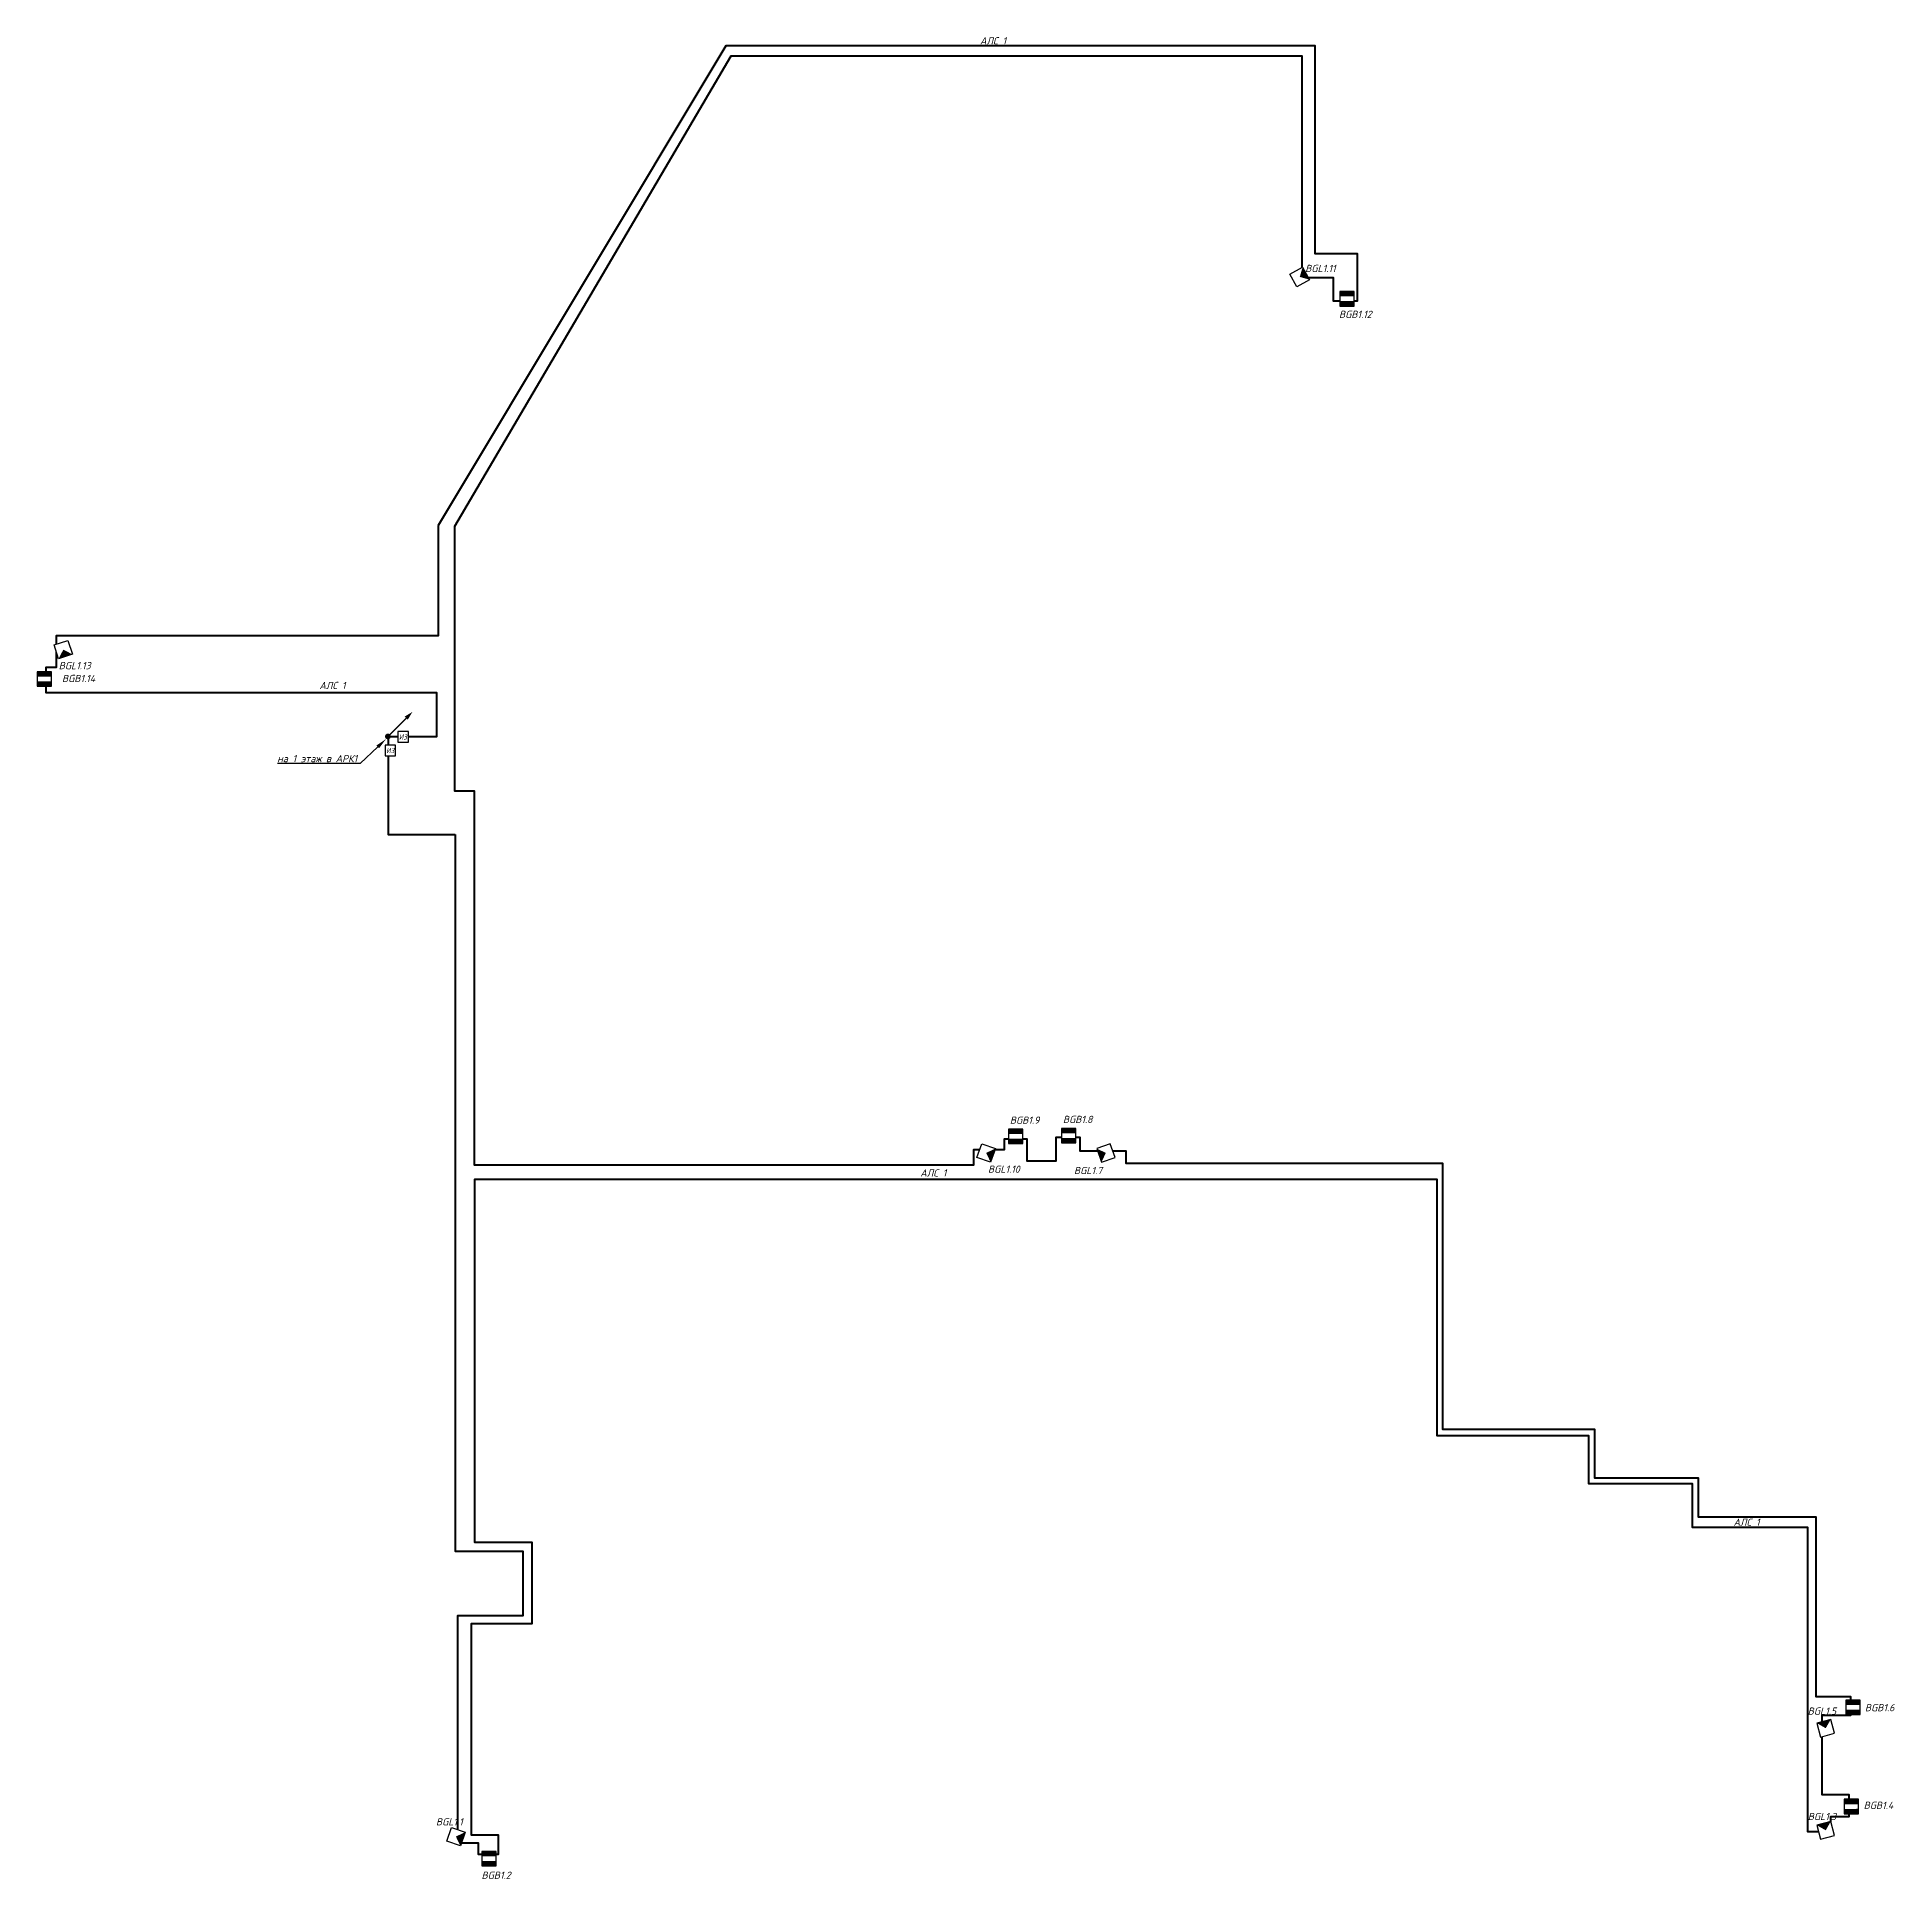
# Model space of a CAD drawing. Extents: x -72636 to 8142370, y -29900 to 852868.
# Drawn here: x 249822 to 314152, y 95046 to 158833 of the extents above; entities that cross this region are included whole.
import ezdxf
from ezdxf import colors
from ezdxf.entities.mleader import LeaderData, LeaderLine
from ezdxf.enums import TextEntityAlignment as Align
from ezdxf.math import Vec2, Vec3

# ---------------------------------------------------------------- set-up
doc = ezdxf.new("R2010")
doc.units = 0
doc.header["$LTSCALE"] = 100
doc.header["$PDMODE"] = 1
doc.header["$PDSIZE"] = 200
doc.layers.add('!!ВОК', color=30, linetype='Continuous')
doc.layers.add('RC-Позиционные_обозначения', color=7, linetype='Continuous')
for name, color, linetype, lineweight in [('RC-Извещатели_охранные', 5, 'Continuous', 30), ('RC-Прочее_оборудование', 1, 'Continuous', 30), ('АП_АСУ_ОсновнаяТолстая', 7, 'Continuous', 30), ('Кабельные стояки', 7, 'Continuous', 25)]:
    doc.layers.add(name, color=color, linetype=linetype, lineweight=lineweight)
doc.styles.add('ISOCPEUR', font='isocpeui.ttf', dxfattribs={"height": 250})
doc.linetypes.add('ограждение1', pattern='A,0.25,-0.1,[133,ltypeshp.shx,S=0.1,R=0,X=-0.1,Y=0],-0.1,1', length=1.45)

msp = doc.modelspace()

# ---------------------------------------------------------------- texts
at = {"color": 7, "lineweight": 30, "ltscale": 100, "char_height": 250, "width": 1074.44, "attachment_point": 1, "style": 'ISOCPEUR'}
for insert in [(282473, 158832), (259596, 136504), (280403, 119620), (308566, 107525)]:
    msp.add_mtext('{\\C256;АЛС 1}', dxfattribs=dict(at, insert=insert))

# ---------------------------------------------------------------- blocks, each defined once
blk = doc.blocks.new('RC-UGO-IOPPA-01')
blk.add_wipeout([(2.5, -2.5), (2.5, 2.5), (-2.5, 2.5), (-2.5, -2.5)]).dxf.layer = 'RC-Извещатели_охранные'
blk.add_wipeout([(-2.5, -2.5), (-2.5, 2.5), (2.5, 2.5), (2.5, -2.5)]).dxf.layer = 'RC-Извещатели_охранные'
at = {"layer": 'RC-Извещатели_охранные'}
h = blk.add_hatch(color=256, dxfattribs=at)
h.dxf.hatch_style = 1
h.paths.add_polyline_path([(2.5, -2.5), (2.5, 2.5), (0, 0)])
blk.add_lwpolyline([(-2.5, -2.5), (2.5, -2.5), (2.5, 2.5), (-2.5, 2.5)], close=True, dxfattribs=at)
at = {"layer": 'RC-Извещатели_охранные', "style": 'ISOCPEUR'}
blk.add_attdef('PSTN', text='', height=2.5, dxfattribs=at).set_placement((0.98, 2.6), align=Align.BOTTOM_LEFT)
blk = doc.blocks.new('RC-UGO-IOM-02')
at = {"layer": 'RC-Извещатели_охранные'}
blk.add_point((0, 0), dxfattribs=at)
blk.add_wipeout([(2.5, -2.5), (2.5, 2.5), (-2.5, 2.5), (-2.5, -2.5)]).dxf.layer = 'RC-Извещатели_охранные'
blk.add_wipeout([(-2.5, -2.5), (-2.5, 2.5), (2.5, 2.5), (2.5, -2.5)]).dxf.layer = 'RC-Извещатели_охранные'
h = blk.add_hatch(color=256, dxfattribs=at)
h.dxf.hatch_style = 1
h.paths.add_polyline_path([(2.5, 0.8), (2.5, 2.51), (-2.5, 2.5), (-2.5, 0.8)])
h = blk.add_hatch(color=256, dxfattribs=at)
h.dxf.hatch_style = 1
h.paths.add_polyline_path([(2.5, -2.5), (2.5, -0.79), (-2.5, -0.8), (-2.5, -2.5)])
blk.add_lwpolyline([(-2.5, -2.5), (2.5, -2.5), (2.5, 2.5), (-2.5, 2.5)], close=True, dxfattribs=at)
at = {"layer": 'RC-Извещатели_охранные', "style": 'ISOCPEUR'}
blk.add_attdef('PSTN', text='', height=2.5, dxfattribs=at).set_placement((0.98, 2.6), align=Align.BOTTOM_LEFT)
blk = doc.blocks.new('*U64')
blk.add_hatch(color=256).paths.add_polyline_path([(-0.71, -0.71, 1), (0.71, 0.71, 1)])
at = {"const_width": 0.5}
blk.add_lwpolyline([(0.5, 0.5), (6.38, 6.38)], dxfattribs=at)
blk.add_lwpolyline([(8.5, 8.5, 0, 1.5, 0), (6.38, 6.38, 2, 2, 0)], format="xyseb")
blk = doc.blocks.new('RC-UGO-IZ-01')
blk.add_wipeout([(-2.5, -2.5), (-2.5, 2.5), (2.5, 2.5), (2.5, -2.5)]).dxf.layer = 'RC-Прочее_оборудование'
at = {"layer": 'RC-Прочее_оборудование'}
blk.add_lwpolyline([(-2.5, 2.5), (-2.5, -2.5), (2.5, -2.5), (2.5, 2.5), (-2.5, 2.5)], dxfattribs=at)
blk.add_point((0, 0), dxfattribs=at)
at = {"layer": 'RC-Прочее_оборудование', "style": 'ISOCPEUR', "width": 0.8}
blk.add_text('ИЗ', height=2.5, dxfattribs=at).set_placement((-1.97, -1.27))
at = {"layer": 'RC-Прочее_оборудование', "style": 'ISOCPEUR'}
blk.add_attdef('PSTN', text='', height=2.5, dxfattribs=at).set_placement((5.66, 2.58), align=Align.BOTTOM_CENTER)

# ---------------------------------------------------------------- linework, layer by layer
at = {"layer": '!!ВОК', "color": 5, "linetype": 'ограждение1', "lineweight": 50, "ltscale": 500}
for points in [[(264292, 131215), (264292, 106397), (266645, 106397), (266645, 104159), (264382, 104159), (264382, 96292), (265091, 96292), (265091, 95895), (265796, 95895), (265796, 96557), (264865, 96557), (264865, 103885), (266960, 103885), (266960, 106697), (264982, 106697), (264982, 119279), (298290, 119279), (298290, 110400), (303544, 110400), (303544, 108736), (307134, 108736), (307134, 107224), (311128, 107224), (311128, 96689), (311932, 96689), (311932, 97200), (312567, 97200), (312567, 97952), (311636, 97952), (311636, 100712), (312626, 100712), (312626, 101355), (311426, 101355), (311426, 107578), (307356, 107578), (307356, 108918), (303762, 108918), (303762, 110604), (298496, 110604), (298496, 119821), (287537, 119821), (287537, 120245), (285937, 120245), (285937, 120727), (285102, 120727), (285102, 119904), (284101, 119904), (284101, 120663), (283305, 120663), (283305, 120294), (282250, 120294), (282250, 119764), (264962, 119764), (264962, 132717), (264286, 132717), (264286, 141898), (273852, 158185), (293619, 158185), (293619, 150512), (294705, 150512), (294705, 149696), (295546, 149696), (295546, 151328), (294077, 151328), (294077, 158528), (273670, 158528), (263711, 141913), (263711, 138097), (250478, 138097), (250478, 137001), (250121, 137001), (250121, 136135), (263649, 136135), (263649, 134594), (261980, 134594)], [(261980, 134594), (261980, 131215), (264292, 131215)]]:
    msp.add_lwpolyline(points, dxfattribs=at)

# ---------------------------------------------------------------- block references
at = {"layer": 'Кабельные стояки', "color": 5, "xscale": 100, "yscale": 100, "zscale": 100}
msp.add_blockref('*U64', (261968, 134612), dxfattribs=at)

msp.set_redraw_order([(e.dxf.handle, doc.entitydb.next_handle()) for e in msp.query("TEXT MTEXT ATTDEF DIMENSION ARC_DIMENSION")])  # texts and dimensions are drawn at this point

# ---------------------------------------------------------------- leaders
at = {"layer": 'АП_АСУ_ОсновнаяТолстая'}
ml = msp.add_multileader_mtext('Standard', dxfattribs=at)
ml.set_content('на 1 этаж в АРК1', color=256, style='ISOCPEUR')
ml.set_leader_properties()
ml.build(insert=Vec2(0, 0))
ml.multileader.update_dxf_attribs({"text_left_attachment_type": 6, "text_right_attachment_type": 6, "dogleg_length": 100, "arrow_head_size": 400})
ctx = ml.context
ctx.base_point, ctx.char_height, ctx.arrow_head_size, ctx.landing_gap_size, ctx.plane_origin = Vec3(258911, 133670, 0), 250, 400, 0, Vec3(267398, 134343, 0)
ctx.left_attachment, ctx.right_attachment, ctx.text_align_type = 6, 6, 2
notes = []
notes.append((ctx, [(0, (1, 1, 0), (261006, 133670, 0), (-1, 0), 100, [(0, [(261905, 134525, 0)], 0, [])])]))
ctx.mtext.insert, ctx.mtext.width, ctx.mtext.alignment, ctx.mtext.flow_direction = Vec3(260906, 133970, 0), 2879.93, 3, 5
for ctx, leaders in notes:
    for number, flags, end, landing, length, lines in leaders:
        leader = LeaderData()
        leader.index, (leader.has_last_leader_line, leader.has_dogleg_vector, leader.attachment_direction) = number, flags
        leader.last_leader_point, leader.dogleg_vector, leader.dogleg_length = Vec3(end), Vec3(landing), length
        for number, points, colour, breaks in lines:
            line = LeaderLine()
            line.index, line.vertices, line.color, line.breaks = number, Vec3.list(points), colors.encode_raw_color(colour), breaks
            leader.lines.append(line)
        ctx.leaders.append(leader)

# ---------------------------------------------------------------- next in the draw order: block references
at = {"layer": 'RC-Извещатели_охранные', "lineweight": 30, "ltscale": 30}
ref = msp.add_blockref('RC-UGO-IOPPA-01', (293546, 150530), dxfattribs=dict(at, xscale=-100, yscale=99.99999999999996, zscale=99.99999999999997, rotation=208.9464622659841))
ref.add_attrib('PSTN', 'BGL1.11', dxfattribs={"layer": 'RC-Позиционные_обозначения', "height": 250, "style": 'ISOCPEUR'}).set_placement((294261, 150622), align=Align.BOTTOM_CENTER)
ref = msp.add_blockref('RC-UGO-IOPPA-01', (250728, 137619), dxfattribs=dict(at, xscale=-100, yscale=99.99999999999997, zscale=99.99999999999997, rotation=107.7007667399885))
ref.add_attrib('PSTN', 'BGL1.13', dxfattribs={"layer": 'RC-Позиционные_обозначения', "height": 250, "style": 'ISOCPEUR'}).set_placement((251123, 136866), align=Align.BOTTOM_CENTER)
ref = msp.add_blockref('RC-UGO-IOPPA-01', (282685, 120187), dxfattribs=dict(at, xscale=-99.99999999999999, yscale=99.99999999999997, zscale=99.99999999999997, rotation=160.8158097939745))
ref.add_attrib('PSTN', 'BGL1.10', dxfattribs={"layer": 'RC-Позиционные_обозначения', "height": 250, "style": 'ISOCPEUR'}).set_placement((283300, 119425), align=Align.BOTTOM_CENTER)
ref = msp.add_blockref('RC-UGO-IOPPA-01', (286831, 120187), dxfattribs=dict(at, xscale=100, yscale=100, zscale=100, rotation=199.1841902060254))
ref.add_attrib('PSTN', 'BGL1.7', dxfattribs={"layer": 'RC-Позиционные_обозначения', "height": 250, "style": 'ISOCPEUR'}).set_placement((286216, 119378), align=Align.BOTTOM_CENTER)
ref = msp.add_blockref('RC-UGO-IOPPA-01', (311758, 100263), dxfattribs=dict(at, xscale=99.99999999999997, yscale=99.99999999999997, zscale=99.99999999999997, rotation=105.1539753618232))
ref.add_attrib('PSTN', 'BGL1.5', dxfattribs={"layer": 'RC-Позиционные_обозначения', "height": 250, "style": 'ISOCPEUR'}).set_placement((311628, 100656), align=Align.BOTTOM_CENTER)
ref = msp.add_blockref('RC-UGO-IOPPA-01', (264323, 96510), dxfattribs=dict(at, xscale=-99.99999999999999, yscale=99.99999999999997, zscale=99.99999999999997, rotation=160.8158097939745))
ref.add_attrib('PSTN', 'BGL1.1', dxfattribs={"layer": 'RC-Позиционные_обозначения', "height": 250, "style": 'ISOCPEUR'}).set_placement((264098, 96820), align=Align.BOTTOM_CENTER)
ref = msp.add_blockref('RC-UGO-IOPPA-01', (311758, 96726), dxfattribs=dict(at, xscale=99.99999999999997, yscale=99.99999999999997, zscale=99.99999999999997, rotation=105.1539753618232))
ref.add_attrib('PSTN', 'BGL1.3', dxfattribs={"layer": 'RC-Позиционные_обозначения', "height": 250, "style": 'ISOCPEUR'}).set_placement((311628, 97006), align=Align.BOTTOM_CENTER)
at = {"layer": 'RC-Извещатели_охранные', "color": 1, "lineweight": 30, "ltscale": 30}
ref = msp.add_blockref('RC-UGO-IOM-02', (265466, 95745), dxfattribs=dict(at, xscale=100, yscale=100, zscale=100))
ref.add_attrib('PSTN', 'BGB1.2', (265211, 95046), dxfattribs={"layer": 'RC-Позиционные_обозначения', "height": 250, "style": 'ISOCPEUR'})
at = {"layer": 'RC-Прочее_оборудование', "lineweight": 30, "ltscale": 30, "xscale": 72.78425423949778, "yscale": 72.78425423949778, "zscale": 72.78425423949778}
msp.add_blockref('RC-UGO-IZ-01', (262496, 134598), dxfattribs=at)

# ---------------------------------------------------------------- next in the draw order: block references
at = {"layer": 'RC-Извещатели_охранные', "color": 1, "lineweight": 30, "ltscale": 30}
ref = msp.add_blockref('RC-UGO-IOM-02', (295180, 149771), dxfattribs=dict(at, xscale=100, yscale=100, zscale=100))
ref.add_attrib('PSTN', 'BGB1.12', (294904, 149107), dxfattribs={"layer": 'RC-Позиционные_обозначения', "height": 250, "style": 'ISOCPEUR'})
ref = msp.add_blockref('RC-UGO-IOM-02', (250072, 136599), dxfattribs=dict(at, xscale=100, yscale=100, zscale=100))
ref.add_attrib('PSTN', 'BGB1.14', (250683, 136496), dxfattribs={"layer": 'RC-Позиционные_обозначения', "height": 250, "style": 'ISOCPEUR'})
ref = msp.add_blockref('RC-UGO-IOM-02', (283706, 120760), dxfattribs=dict(at, xscale=100, yscale=100, zscale=100))
ref.add_attrib('PSTN', 'BGB1.9', (283507, 121198), dxfattribs={"layer": 'RC-Позиционные_обозначения', "height": 250, "style": 'ISOCPEUR'})
ref = msp.add_blockref('RC-UGO-IOM-02', (285543, 120785), dxfattribs=dict(at, xscale=100, yscale=100, zscale=100))
ref.add_attrib('PSTN', 'BGB1.8', (285344, 121224), dxfattribs={"layer": 'RC-Позиционные_обозначения', "height": 250, "style": 'ISOCPEUR'})
ref = msp.add_blockref('RC-UGO-IOM-02', (312700, 100988), dxfattribs=dict(at, xscale=100, yscale=100, zscale=100))
ref.add_attrib('PSTN', 'BGB1.6', (313117, 100851), dxfattribs={"layer": 'RC-Позиционные_обозначения', "height": 250, "style": 'ISOCPEUR'})
ref = msp.add_blockref('RC-UGO-IOM-02', (312644, 97550), dxfattribs=dict(at, xscale=100, yscale=100, zscale=100))
ref.add_attrib('PSTN', 'BGB1.4', (313072, 97467), dxfattribs={"layer": 'RC-Позиционные_обозначения', "height": 250, "style": 'ISOCPEUR'})
at = {"layer": 'RC-Прочее_оборудование', "lineweight": 30, "ltscale": 30, "xscale": 72.78425423949778, "yscale": 72.78425423949778, "zscale": 72.78425423949778}
msp.add_blockref('RC-UGO-IZ-01', (262055, 134127), dxfattribs=at)

doc.saveas('drawing.dxf')
